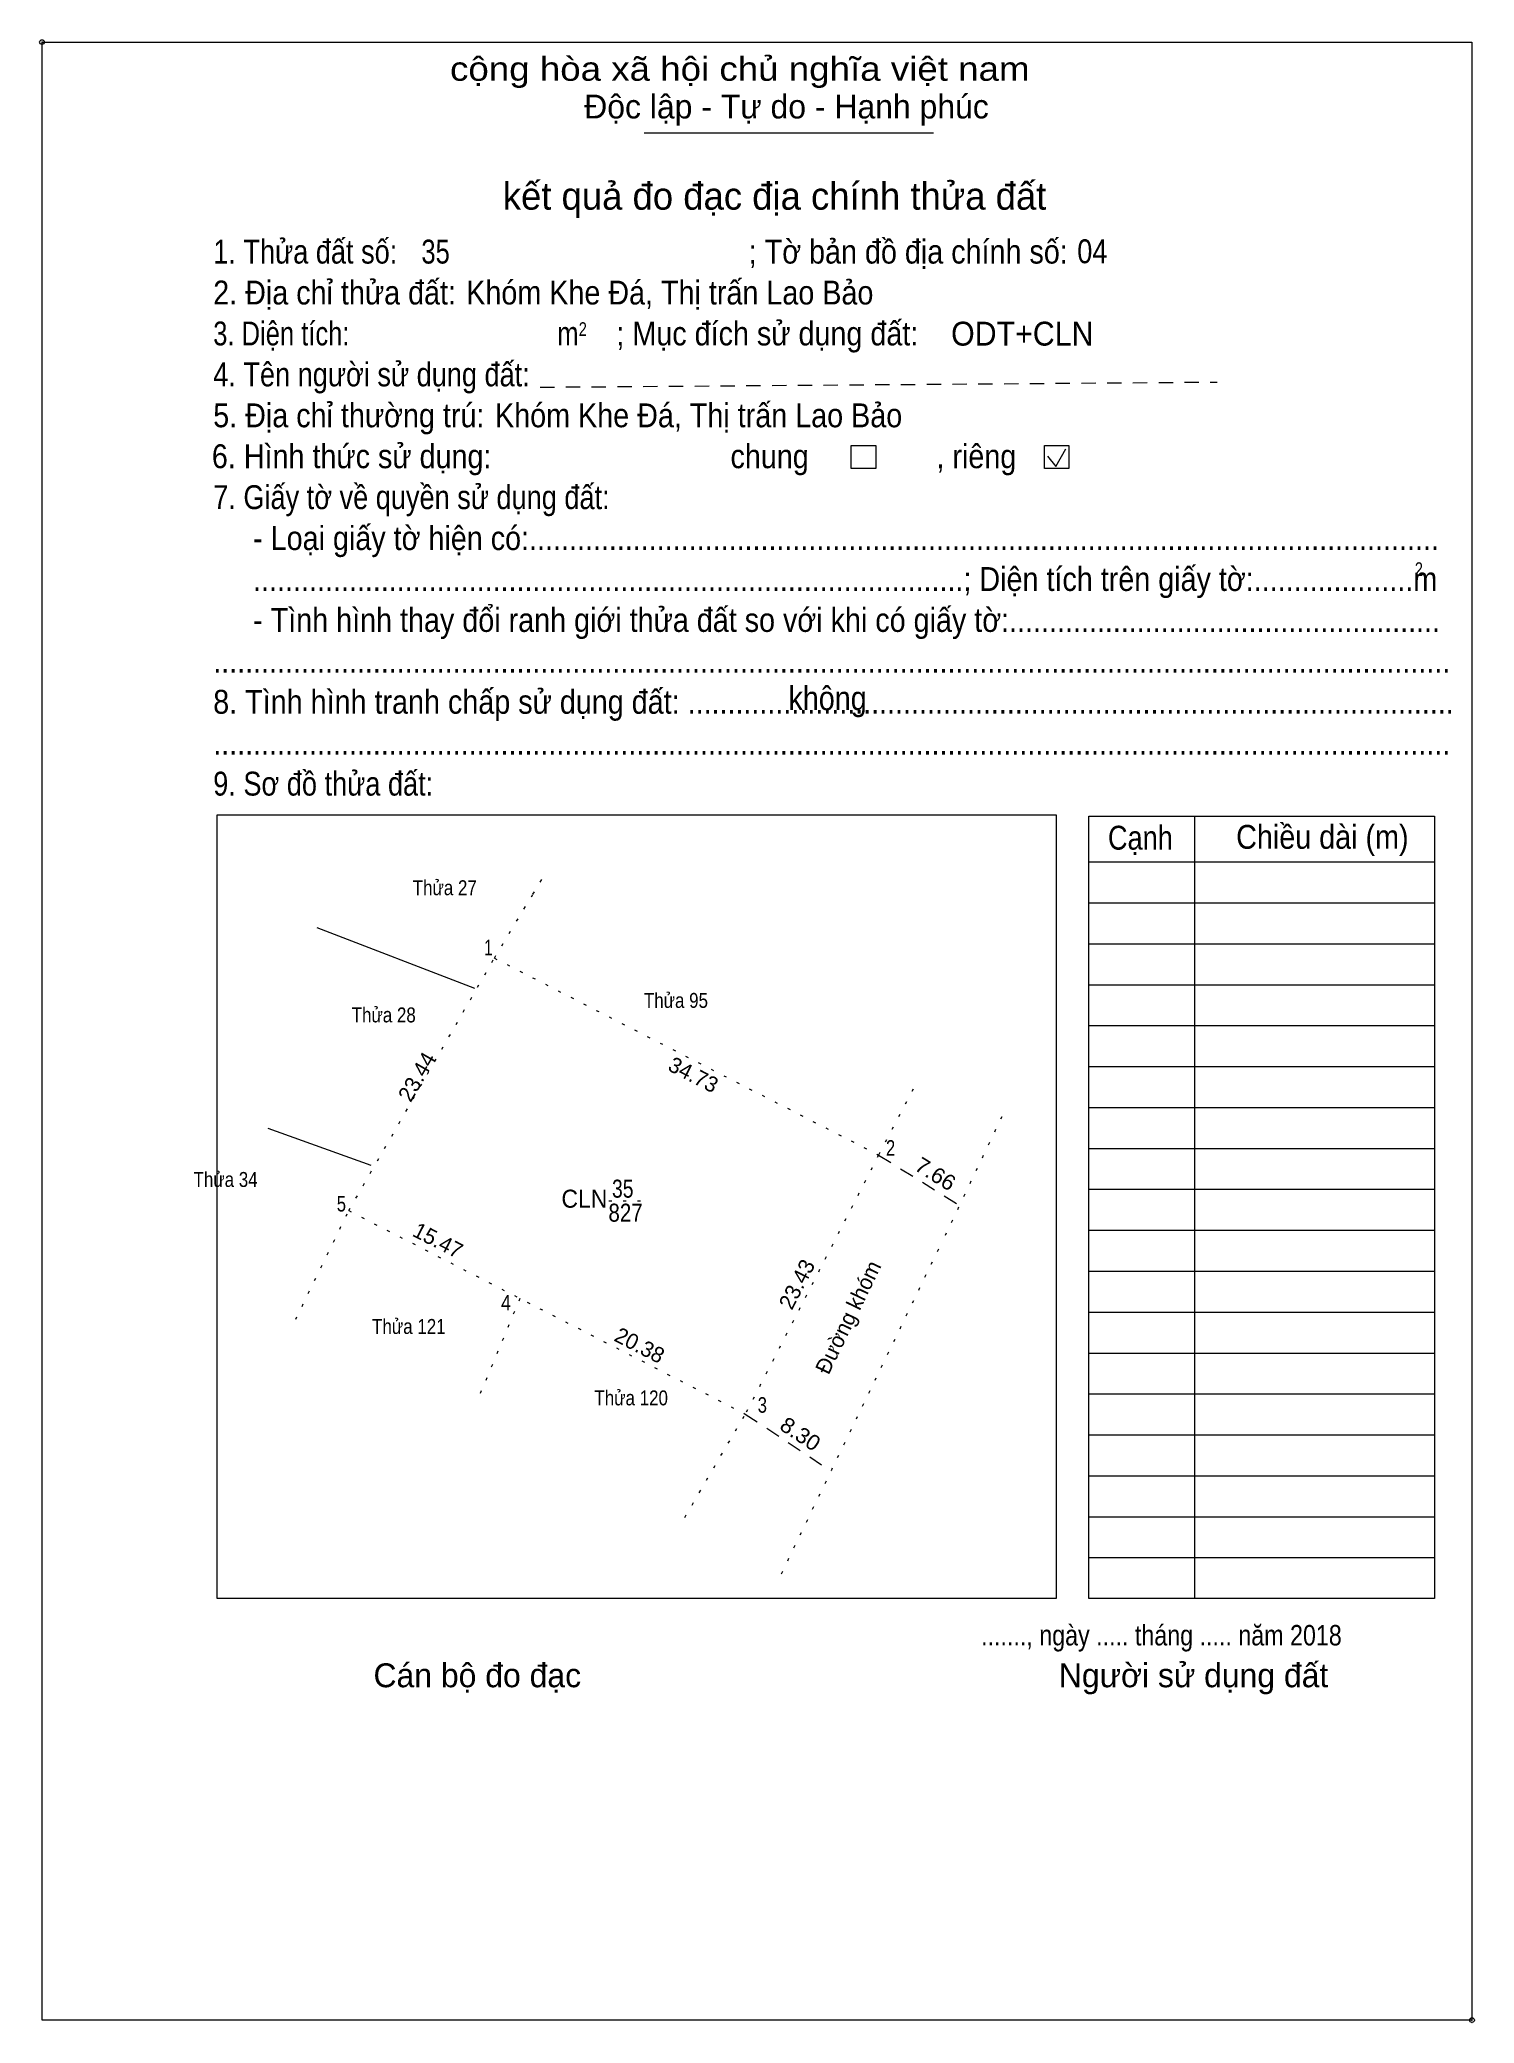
# Model space of a CAD drawing. Header units: metres. Extents: x 536380 to 537292, y 1839076 to 1839222.
# Drawn here: x 536380.4 to 536464.6, y 1839093.3 to 1839209.6 of the extents above; entities that cross this region are included whole.
import ezdxf
from ezdxf.enums import TextEntityAlignment as Align

# ---------------------------------------------------------------- set-up
doc = ezdxf.new("R2010")
doc.units = ezdxf.units.M
doc.header["$LTSCALE"] = 0.56
doc.header["$PDMODE"] = 32
doc.header["$PDSIZE"] = 0.28
doc.linetypes.add('DOTTED', pattern=[1.5, 0.3, -1.2])
doc.linetypes.add('SHORT_DASHED', pattern=[2.7, 1.5, -1.2])
doc.layers.add('6', color=7, linetype='Continuous')
for name, color, linetype, lineweight in [('63', 7, 'Continuous', 13), ('7', 7, 'Continuous', 13), ('8', 7, 'DOTTED', 13)]:
    doc.layers.add(name, color=color, linetype=linetype, lineweight=lineweight)

msp = doc.modelspace()

# ---------------------------------------------------------------- texts
at = {"layer": '6', "width": 0.95}
msp.add_text('ODT+CLN', height=1.4, dxfattribs=at).set_placement((536433.87, 1839191.68))
at = {"layer": '63'}
for s, width, p in [(' 1', 0.75, (536406.99, 1839155.93)), (' 2', 0.8, (536430.59, 1839144.17)), (' 5', 0.8, (536398.38, 1839140.9)), (' 4', 0.85, (536408.05, 1839135.1)), (' 3', 0.8, (536423.07, 1839129.1))]:
    msp.add_text(s, height=0.9112, dxfattribs=dict(at, width=width)).set_placement(p, align=Align.RIGHT)
for s, rotation, p in [('23.44', 60.034, (536402.9313, 1839148.5724)), ('34.73', 332.867, (536418.5472, 1839148.5145)), ('15.47', 332.855, (536403.5671, 1839138.7991)), ('23.43', 62.768, (536425.2281, 1839136.4265)), ('Đường khóm', 64.16, (536428.2435, 1839134.5014)), ('20.38', 332.844, (536415.3971, 1839132.6487))]:
    msp.add_text(s, height=0.9112, rotation=rotation, dxfattribs=at).set_placement(p, align=Align.CENTER)
at = {"layer": '63', "width": 1.05}
for s, rotation, p in [('7.66', 328.177, (536432.7148, 1839142.7144)), ('8.30', 326.406, (536424.7779, 1839127.4741))]:
    msp.add_text(s, height=0.9112, rotation=rotation, dxfattribs=at).set_placement(p, align=Align.CENTER)
at = {"layer": '7'}
for s, height, width, p in [('cộng hòa xã hội chủ nghĩa việt nam', 1.4, 1.15, (536404.48, 1839207.21)), ('1. Thửa đất số:', 1.4, 0.85, (536390.59, 1839196.49)), ('35', 1.4, 0.8, (536402.8, 1839196.49)), ('; Tờ bản đồ địa chính số:', 1.4, 0.9, (536422, 1839196.49)), ('04', 1.4, 0.85, (536441.27, 1839196.51)), ('2. Địa chỉ thửa đất:', 1.4, 0.9, (536390.59, 1839194.09)), ('Khóm Khe Đá, Thị trấn Lao Bảo', 1.4, 0.9, (536405.43, 1839194.09)), ('3. Diện tích:', 1.4, 0.8, (536390.59, 1839191.69)), ('m', 1.4, 0.8, (536410.77, 1839191.69)), ('2', 0.7999, 0.8, (536412.03, 1839192.25)), ('; Mục đích sử dụng đất:', 1.4, 0.9, (536414.24, 1839191.69)), ('4. Tên người sử dụng đất:', 1.4, 0.85, (536390.59, 1839189.29)), ('5. Địa chỉ thường trú:', 1.4, 0.9, (536390.59, 1839186.89)), ('Khóm Khe Đá, Thị trấn Lao Bảo', 1.4, 0.9, (536407.12, 1839186.89)), ('6. Hình thức sử dụng:', 1.4, 0.9, (536390.51, 1839184.49)), ('chung                , riêng', 1.4, 0.9, (536420.93, 1839184.49)), ('7. Giấy tờ về quyền sử dụng đất:', 1.4, 0.85, (536390.59, 1839182.09)), ('     - Loại giấy tờ hiện có:..................................................................................................................', 1.4, 0.9, (536390.59, 1839179.69)), ('     .........................................................................................; Diện tích trên giấy tờ:....................m', 1.4, 0.9, (536390.59, 1839177.29)), ('2', 0.7999, 0.8, (536461.07, 1839178.17)), ('     - Tình hình thay đổi ranh giới thửa đất so với khi có giấy tờ:......................................................', 1.4, 0.9, (536390.59, 1839174.89)), ('...........................................................................................................................................................', 1.4, 0.9, (536390.59, 1839172.49)), ('8. Tình hình tranh chấp sử dụng đất: ................................................................................................', 1.4, 0.9, (536390.59, 1839170.09)), ('không', 1.4, 0.9, (536424.33, 1839170.3)), ('9. Sơ đồ thửa đất:', 1.4, 0.85, (536390.59, 1839165.29)), ('...........................................................................................................................................................', 1.4, 0.9, (536390.59, 1839167.69)), ('Cạnh', 1.4, 0.85, (536443.07, 1839162.12)), ('Chiều dài (m)', 1.4, 0.9, (536450.59, 1839162.17)), ('......., ngày ..... tháng ..... năm 2018', 1.2, 0.85, (536435.63, 1839115.45))]:
    msp.add_text(s, height=height, dxfattribs=dict(at, width=width)).set_placement(p)
for s, p in [('Độc lập - Tự do - Hạnh phúc', (536412.35, 1839205)), ('Cán bộ đo đạc', (536399.99, 1839113)), ('Người sử dụng đất', (536440.19, 1839113))]:
    msp.add_text(s, height=1.4, dxfattribs=at).set_placement(p)
for s, height, p in [('kết quả đo đạc địa chính thửa đất', 1.6, (536423.515, 1839199.65)), ('.', 0.4001, (536464.4237, 1839093.29))]:
    msp.add_text(s, height=height, dxfattribs=at).set_placement(p, align=Align.CENTER)
at = {"layer": '8'}
for s, height, width, p in [('Thửa 27', 0.8748, 0.85, (536404.17, 1839159.45)), ('Thửa 28', 0.8748, 0.85, (536400.59, 1839151.99)), ('Thửa 95', 0.8748, 0.85, (536417.73, 1839152.84)), ('Thửa 34', 0.8748, 0.85, (536391.315, 1839142.34)), ('35', 1.058, 0.8, (536414.61, 1839141.71)), ('CLN', 1.058, 0.95, (536412.36, 1839141.12)), ('827', 1.058, 0.85, (536414.775, 1839140.3)), ('Thửa 121', 0.8748, 0.85, (536402.065, 1839133.72)), ('Thửa 120', 0.8748, 0.85, (536415.105, 1839129.53))]:
    msp.add_text(s, height=height, dxfattribs=dict(at, width=width)).set_placement(p, align=Align.CENTER)

# ---------------------------------------------------------------- linework, layer by layer
at = {"layer": '63', "linetype": 'SHORT_DASHED'}
for p, q in [((536409.76, 1839189.24), (536449.47, 1839189.54)), ((536429.62, 1839144.21), (536434.35, 1839141.26)), ((536421.8, 1839129.02), (536426.84, 1839125.67))]:
    msp.add_line(p, q, dxfattribs=at)
at = {"layer": '63'}
for p, q in [((536405.93, 1839153.97), (536396.69, 1839157.54)), ((536399.85, 1839143.6), (536393.81, 1839145.77))]:
    msp.add_line(p, q, dxfattribs=at)
at = {"layer": '7'}
for p, q in [((536380.55, 1839209.48), (536464.42, 1839209.48)), ((536415.87, 1839204.16), (536432.83, 1839204.16)), ((536440.01, 1839184.58), (536440.59, 1839185.62)), ((536439.53, 1839185.2), (536440.01, 1839184.58)), ((536448.15, 1839164.08), (536448.15, 1839118.2)), ((536441.95, 1839161.4), (536462.23, 1839161.4)), ((536441.95, 1839159), (536462.23, 1839159)), ((536441.95, 1839156.6), (536462.23, 1839156.6)), ((536441.95, 1839154.2), (536462.23, 1839154.2)), ((536441.95, 1839151.8), (536462.23, 1839151.8)), ((536441.95, 1839149.4), (536462.23, 1839149.4)), ((536441.95, 1839147), (536462.23, 1839147)), ((536441.95, 1839144.6), (536462.23, 1839144.6)), ((536441.95, 1839142.2), (536462.23, 1839142.2)), ((536441.95, 1839139.8), (536462.23, 1839139.8)), ((536441.95, 1839137.4), (536462.23, 1839137.4)), ((536441.95, 1839135), (536462.23, 1839135)), ((536441.95, 1839132.6), (536462.23, 1839132.6)), ((536441.95, 1839130.2), (536462.23, 1839130.2)), ((536441.95, 1839127.8), (536462.23, 1839127.8)), ((536441.95, 1839125.4), (536462.23, 1839125.4)), ((536441.95, 1839123), (536462.23, 1839123)), ((536441.95, 1839120.6), (536462.23, 1839120.6))]:
    msp.add_line(p, q, dxfattribs=at)
msp.add_lwpolyline([(536464.42, 1839209.48), (536464.42, 1839093.48), (536380.55, 1839093.48), (536380.55, 1839209.48)], dxfattribs=at)
for points in [[(536428.01, 1839185.82), (536429.45, 1839185.82), (536429.45, 1839184.48), (536428.01, 1839184.48)], [(536439.34, 1839185.82), (536440.78, 1839185.82), (536440.78, 1839184.48), (536439.34, 1839184.48)], [(536390.83, 1839164.16), (536440.03, 1839164.16), (536440.03, 1839118.2), (536390.83, 1839118.2)], [(536441.95, 1839164.08), (536462.23, 1839164.08), (536462.23, 1839118.2), (536441.95, 1839118.2)]]:
    msp.add_lwpolyline(points, close=True, dxfattribs=at)
for p in [(536380.55, 1839209.48), (536464.42, 1839093.48)]:
    msp.add_point(p, dxfattribs=at)
at = {"layer": '8'}
for p, q in [((536398.54, 1839140.95), (536407.08, 1839155.76)), ((536407.08, 1839155.76), (536429.62, 1839144.21)), ((536436.84, 1839146.46), (536433.34, 1839139.12)), ((536413.8, 1839141.52), (536415.84, 1839141.52)), ((536395.43, 1839134.58), (536398.54, 1839140.95)), ((536398.54, 1839140.95), (536421.8, 1839129.02)), ((536423.92, 1839119.66), (536433.34, 1839139.12)), ((536408.58, 1839135.8), (536406.15, 1839129.98)), ((536418.25, 1839122.96), (536421.8, 1839129.02))]:
    msp.add_line(p, q, dxfattribs=at)
for points in [[(536407.08, 1839155.76), (536409.34, 1839159.5), (536409.94, 1839160.51)], [(536431.65, 1839148.08), (536429.62, 1839144.21), (536421.8, 1839129.02)]]:
    msp.add_lwpolyline(points, dxfattribs=at)

msp.set_redraw_order([(e.dxf.handle, doc.entitydb.next_handle()) for e in msp.query("TEXT MTEXT ATTDEF DIMENSION ARC_DIMENSION")])  # texts and dimensions are drawn at this point

doc.saveas('drawing.dxf')
